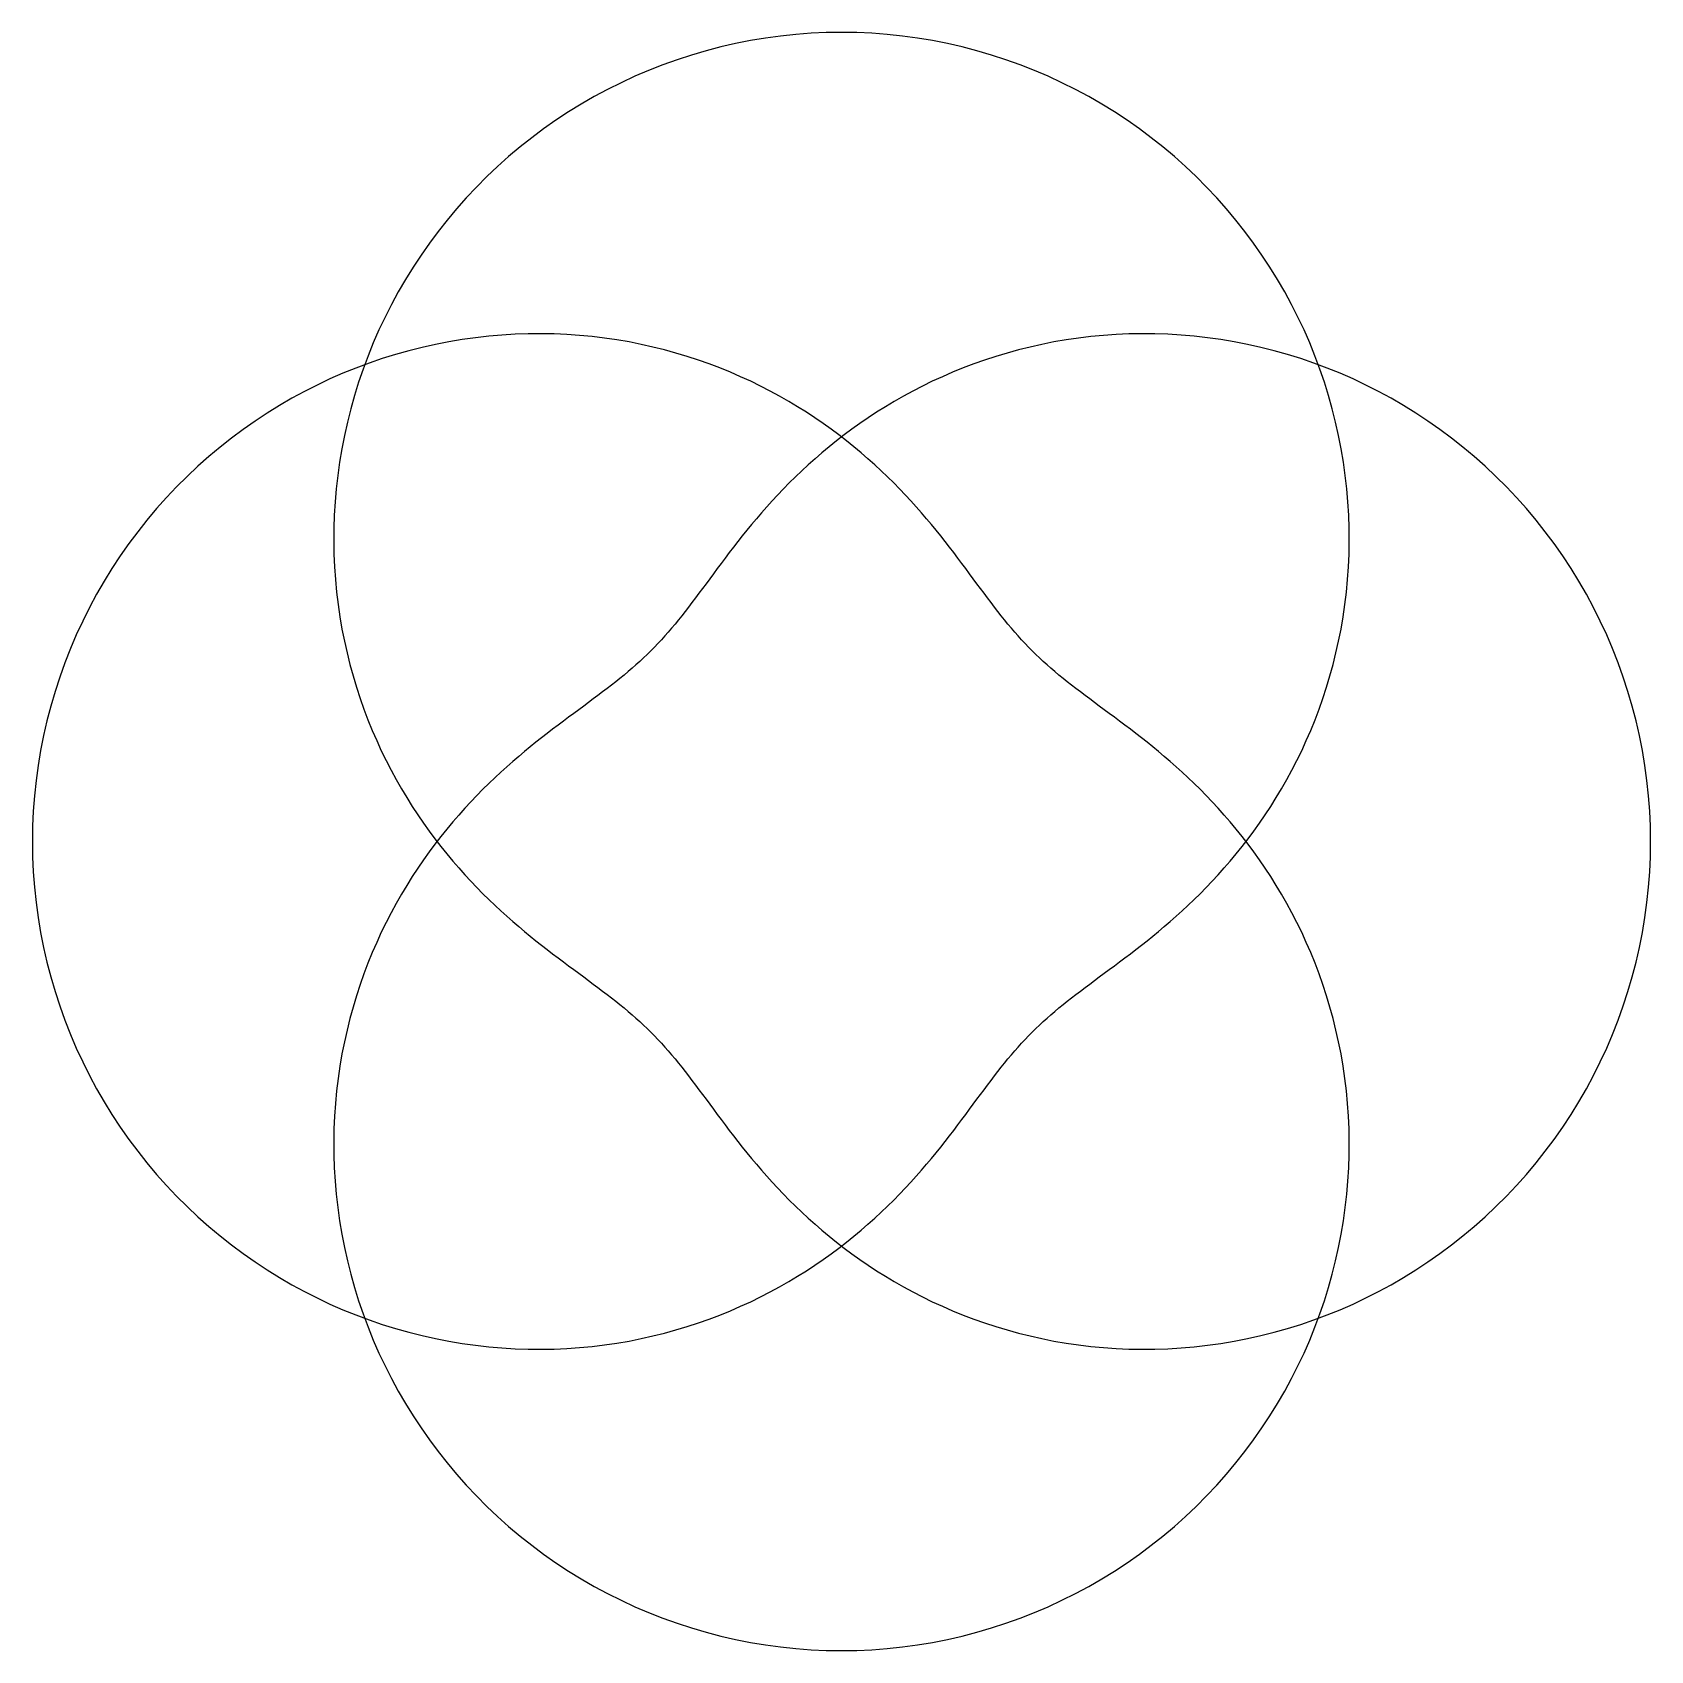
# Model space of a CAD drawing. Header units: metres. Extents: x -30 to 30, y -30 to 30.
import ezdxf

# ---------------------------------------------------------------- set-up
doc = ezdxf.new("R2010")
doc.units = ezdxf.units.M

msp = doc.modelspace()

# ---------------------------------------------------------------- linework, layer by layer
for p, q in [((0, 30, -100), (-0.565, 29.992, -100.251)), ((0.565, 29.992, -99.749), (0, 30, -100)), ((-4.477, 29.46, -101.997), (-5.022, 29.318, -102.243)), ((-3.927, 29.586, -101.75), (-4.477, 29.46, -101.997)), ((-3.373, 29.696, -101.502), (-3.927, 29.586, -101.75)), ((-2.816, 29.788, -101.253), (-3.373, 29.696, -101.502)), ((-2.256, 29.864, -101.004), (-2.816, 29.788, -101.253)), ((-1.694, 29.924, -100.753), (-2.256, 29.864, -101.004)), ((-1.13, 29.966, -100.502), (-1.694, 29.924, -100.753)), ((-0.565, 29.992, -100.251), (-1.13, 29.966, -100.502)), ((1.13, 29.966, -99.498), (0.565, 29.992, -99.749)), ((1.694, 29.924, -99.247), (1.13, 29.966, -99.498)), ((2.256, 29.864, -98.996), (1.694, 29.924, -99.247)), ((2.816, 29.788, -98.747), (2.256, 29.864, -98.996)), ((3.373, 29.696, -98.498), (2.816, 29.788, -98.747)), ((3.927, 29.586, -98.25), (3.373, 29.696, -98.498)), ((4.477, 29.46, -98.003), (3.927, 29.586, -98.25)), ((5.022, 29.318, -97.757), (4.477, 29.46, -98.003)), ((-6.098, 28.986, -102.73), (-6.627, 28.796, -102.97)), ((-5.563, 29.16, -102.487), (-6.098, 28.986, -102.73)), ((-5.022, 29.318, -102.243), (-5.563, 29.16, -102.487)), ((5.563, 29.16, -97.513), (5.022, 29.318, -97.757)), ((6.098, 28.986, -97.27), (5.563, 29.16, -97.513)), ((6.627, 28.796, -97.03), (6.098, 28.986, -97.27)), ((-7.665, 28.37, -103.446), (-8.174, 28.134, -103.681)), ((-7.15, 28.591, -103.209), (-7.665, 28.37, -103.446)), ((-6.627, 28.796, -102.97), (-7.15, 28.591, -103.209)), ((7.15, 28.591, -96.791), (6.627, 28.796, -97.03)), ((7.665, 28.37, -96.554), (7.15, 28.591, -96.791)), ((8.174, 28.134, -96.319), (7.665, 28.37, -96.554)), ((-9.166, 27.62, -104.144), (-9.65, 27.341, -104.371)), ((-8.674, 27.884, -103.914), (-9.166, 27.62, -104.144)), ((-8.174, 28.134, -103.681), (-8.674, 27.884, -103.914)), ((8.674, 27.884, -96.086), (8.174, 28.134, -96.319)), ((9.166, 27.62, -95.856), (8.674, 27.884, -96.086)), ((9.65, 27.341, -95.629), (9.166, 27.62, -95.856)), ((-10.124, 27.049, -104.596), (-10.588, 26.743, -104.818)), ((-9.65, 27.341, -104.371), (-10.124, 27.049, -104.596)), ((10.124, 27.049, -95.404), (9.65, 27.341, -95.629)), ((10.588, 26.743, -95.182), (10.124, 27.049, -95.404)), ((-11.043, 26.425, -105.036), (-11.487, 26.093, -105.252)), ((-10.588, 26.743, -104.818), (-11.043, 26.425, -105.036)), ((11.043, 26.425, -94.964), (10.588, 26.743, -95.182)), ((11.487, 26.093, -94.748), (11.043, 26.425, -94.964)), ((-11.487, 26.093, -105.252), (-11.92, 25.75, -105.464)), ((11.92, 25.75, -94.536), (11.487, 26.093, -94.748)), ((-12.342, 25.395, -105.673), (-12.753, 25.029, -105.878)), ((-11.92, 25.75, -105.464), (-12.342, 25.395, -105.673)), ((12.342, 25.395, -94.327), (11.92, 25.75, -94.536)), ((12.753, 25.029, -94.122), (12.342, 25.395, -94.327)), ((-13.151, 24.651, -106.079), (-13.538, 24.263, -106.277)), ((-12.753, 25.029, -105.878), (-13.151, 24.651, -106.079)), ((13.151, 24.651, -93.921), (12.753, 25.029, -94.122)), ((13.538, 24.263, -93.723), (13.151, 24.651, -93.921)), ((-13.538, 24.263, -106.277), (-13.912, 23.865, -106.471)), ((13.912, 23.865, -93.529), (13.538, 24.263, -93.723)), ((-14.274, 23.458, -106.66), (-14.623, 23.041, -106.845)), ((-13.912, 23.865, -106.471), (-14.274, 23.458, -106.66)), ((14.274, 23.458, -93.34), (13.912, 23.865, -93.529)), ((14.623, 23.041, -93.155), (14.274, 23.458, -93.34)), ((-14.623, 23.041, -106.845), (-14.958, 22.616, -107.027)), ((14.958, 22.616, -92.973), (14.623, 23.041, -93.155)), ((-14.958, 22.616, -107.027), (-15.28, 22.183, -107.203)), ((15.28, 22.183, -92.797), (14.958, 22.616, -92.973)), ((-15.589, 21.742, -107.375), (-15.884, 21.294, -107.543)), ((-15.28, 22.183, -107.203), (-15.589, 21.742, -107.375)), ((15.589, 21.742, -92.625), (15.28, 22.183, -92.797)), ((15.884, 21.294, -92.457), (15.589, 21.742, -92.625)), ((-15.884, 21.294, -107.543), (-16.165, 20.84, -107.705)), ((16.165, 20.84, -92.295), (15.884, 21.294, -92.457)), ((-16.165, 20.84, -107.705), (-16.432, 20.379, -107.863)), ((16.432, 20.379, -92.137), (16.165, 20.84, -92.295)), ((-16.685, 19.913, -108.016), (-16.924, 19.441, -108.163)), ((-16.432, 20.379, -107.863), (-16.685, 19.913, -108.016)), ((16.685, 19.913, -91.984), (16.432, 20.379, -92.137)), ((16.924, 19.441, -91.837), (16.685, 19.913, -91.984)), ((-16.924, 19.441, -108.163), (-17.149, 18.965, -108.306)), ((17.149, 18.965, -91.694), (16.924, 19.441, -91.837)), ((-17.149, 18.965, -108.306), (-17.359, 18.485, -108.443)), ((-14.065, 18.611, -90.57), (-14.559, 18.528, -90.657)), ((-13.572, 18.68, -90.489), (-14.065, 18.611, -90.57)), ((-13.08, 18.736, -90.415), (-13.572, 18.68, -90.489)), ((-12.59, 18.778, -90.346), (-13.08, 18.736, -90.415)), ((-12.102, 18.808, -90.284), (-12.59, 18.778, -90.346)), ((-11.617, 18.824, -90.227), (-12.102, 18.808, -90.284)), ((-11.135, 18.828, -90.177), (-11.617, 18.824, -90.227)), ((-10.656, 18.819, -90.133), (-11.135, 18.828, -90.177)), ((-10.181, 18.798, -90.095), (-10.656, 18.819, -90.133)), ((-9.71, 18.765, -90.064), (-10.181, 18.798, -90.095)), ((-9.244, 18.721, -90.039), (-9.71, 18.765, -90.064)), ((-8.783, 18.665, -90.02), (-9.244, 18.721, -90.039)), ((-8.327, 18.598, -90.007), (-8.783, 18.665, -90.02)), ((8.783, 18.665, -109.98), (8.327, 18.598, -109.993)), ((9.244, 18.721, -109.961), (8.783, 18.665, -109.98)), ((9.71, 18.765, -109.936), (9.244, 18.721, -109.961)), ((10.181, 18.798, -109.905), (9.71, 18.765, -109.936)), ((10.656, 18.819, -109.867), (10.181, 18.798, -109.905)), ((11.135, 18.828, -109.823), (10.656, 18.819, -109.867)), ((11.617, 18.824, -109.773), (11.135, 18.828, -109.823)), ((12.102, 18.808, -109.716), (11.617, 18.824, -109.773)), ((12.59, 18.778, -109.654), (12.102, 18.808, -109.716)), ((13.08, 18.736, -109.585), (12.59, 18.778, -109.654)), ((13.572, 18.68, -109.511), (13.08, 18.736, -109.585)), ((14.065, 18.611, -109.43), (13.572, 18.68, -109.511)), ((14.559, 18.528, -109.343), (14.065, 18.611, -109.43)), ((17.359, 18.485, -91.557), (17.149, 18.965, -91.694)), ((-17.555, 18.002, -108.575), (-17.737, 17.515, -108.702)), ((-17.359, 18.485, -108.443), (-17.555, 18.002, -108.575)), ((-16.535, 18.057, -91.062), (-17.026, 17.904, -91.177)), ((-16.042, 18.196, -90.952), (-16.535, 18.057, -91.062)), ((-15.548, 18.321, -90.848), (-16.042, 18.196, -90.952)), ((-15.054, 18.431, -90.749), (-15.548, 18.321, -90.848)), ((-14.559, 18.528, -90.657), (-15.054, 18.431, -90.749)), ((-7.877, 18.52, -90.001), (-8.327, 18.598, -90.007)), ((-7.432, 18.432, -90.001), (-7.877, 18.52, -90.001)), ((-6.994, 18.334, -90.007), (-7.432, 18.432, -90.001)), ((-6.562, 18.227, -90.02), (-6.994, 18.334, -90.007)), ((-6.137, 18.11, -90.039), (-6.562, 18.227, -90.02)), ((-5.719, 17.984, -90.064), (-6.137, 18.11, -90.039)), ((6.137, 18.11, -109.961), (5.719, 17.984, -109.936)), ((6.562, 18.227, -109.98), (6.137, 18.11, -109.961)), ((6.994, 18.334, -109.993), (6.562, 18.227, -109.98)), ((7.432, 18.432, -109.999), (6.994, 18.334, -109.993)), ((7.877, 18.52, -109.999), (7.432, 18.432, -109.999)), ((8.327, 18.598, -109.993), (7.877, 18.52, -109.999)), ((15.054, 18.431, -109.251), (14.559, 18.528, -109.343)), ((15.548, 18.321, -109.152), (15.054, 18.431, -109.251)), ((16.042, 18.196, -109.048), (15.548, 18.321, -109.152)), ((16.535, 18.057, -108.938), (16.042, 18.196, -109.048)), ((17.026, 17.904, -108.823), (16.535, 18.057, -108.938)), ((17.555, 18.002, -91.425), (17.359, 18.485, -91.557)), ((17.737, 17.515, -91.298), (17.555, 18.002, -91.425)), ((-18.002, 17.555, -91.425), (-18.485, 17.359, -91.557)), ((-17.515, 17.737, -91.298), (-18.002, 17.555, -91.425)), ((-17.737, 17.515, -108.702), (-17.904, 17.026, -108.823)), ((-17.026, 17.904, -91.177), (-17.515, 17.737, -91.298)), ((-5.308, 17.85, -90.095), (-5.719, 17.984, -90.064)), ((-4.904, 17.707, -90.133), (-5.308, 17.85, -90.095)), ((-4.508, 17.557, -90.177), (-4.904, 17.707, -90.133)), ((-4.119, 17.399, -90.227), (-4.508, 17.557, -90.177)), ((4.508, 17.557, -109.823), (4.119, 17.399, -109.773)), ((4.904, 17.707, -109.867), (4.508, 17.557, -109.823)), ((5.308, 17.85, -109.905), (4.904, 17.707, -109.867)), ((5.719, 17.984, -109.936), (5.308, 17.85, -109.905)), ((17.515, 17.737, -108.702), (17.026, 17.904, -108.823)), ((18.002, 17.555, -108.575), (17.515, 17.737, -108.702)), ((17.904, 17.026, -91.177), (17.737, 17.515, -91.298)), ((18.485, 17.359, -108.443), (18.002, 17.555, -108.575)), ((-19.441, 16.924, -91.837), (-19.913, 16.685, -91.984)), ((-18.965, 17.149, -91.694), (-19.441, 16.924, -91.837)), ((-18.485, 17.359, -91.557), (-18.965, 17.149, -91.694)), ((-17.904, 17.026, -108.823), (-18.057, 16.535, -108.938)), ((-3.739, 17.234, -90.284), (-4.119, 17.399, -90.227)), ((-3.366, 17.063, -90.346), (-3.739, 17.234, -90.284)), ((-3.002, 16.885, -90.415), (-3.366, 17.063, -90.346)), ((-2.645, 16.702, -90.489), (-3.002, 16.885, -90.415)), ((3.002, 16.885, -109.585), (2.645, 16.702, -109.511)), ((3.366, 17.063, -109.654), (3.002, 16.885, -109.585)), ((3.739, 17.234, -109.716), (3.366, 17.063, -109.654)), ((4.119, 17.399, -109.773), (3.739, 17.234, -109.716)), ((18.057, 16.535, -91.062), (17.904, 17.026, -91.177)), ((18.965, 17.149, -108.306), (18.485, 17.359, -108.443)), ((19.441, 16.924, -108.163), (18.965, 17.149, -108.306)), ((19.913, 16.685, -108.016), (19.441, 16.924, -108.163)), ((-20.379, 16.432, -92.137), (-20.84, 16.165, -92.295)), ((-19.913, 16.685, -91.984), (-20.379, 16.432, -92.137)), ((-18.057, 16.535, -108.938), (-18.196, 16.042, -109.048)), ((-2.297, 16.513, -90.57), (-2.645, 16.702, -90.489)), ((-1.957, 16.319, -90.657), (-2.297, 16.513, -90.57)), ((-1.626, 16.12, -90.749), (-1.957, 16.319, -90.657)), ((1.957, 16.319, -109.343), (1.626, 16.12, -109.251)), ((2.297, 16.513, -109.43), (1.957, 16.319, -109.343)), ((2.645, 16.702, -109.511), (2.297, 16.513, -109.43)), ((18.196, 16.042, -90.952), (18.057, 16.535, -91.062)), ((20.379, 16.432, -107.863), (19.913, 16.685, -108.016)), ((20.84, 16.165, -107.705), (20.379, 16.432, -107.863)), ((-21.294, 15.884, -92.457), (-21.742, 15.589, -92.625)), ((-20.84, 16.165, -92.295), (-21.294, 15.884, -92.457)), ((-18.196, 16.042, -109.048), (-18.321, 15.548, -109.152)), ((-1.303, 15.918, -90.848), (-1.626, 16.12, -90.749)), ((-0.988, 15.711, -90.952), (-1.303, 15.918, -90.848)), ((-0.682, 15.501, -91.062), (-0.988, 15.711, -90.952)), ((0.988, 15.711, -109.048), (0.682, 15.501, -108.938)), ((1.303, 15.918, -109.152), (0.988, 15.711, -109.048)), ((1.626, 16.12, -109.251), (1.303, 15.918, -109.152)), ((18.321, 15.548, -90.848), (18.196, 16.042, -90.952)), ((21.294, 15.884, -107.543), (20.84, 16.165, -107.705)), ((21.742, 15.589, -107.375), (21.294, 15.884, -107.543)), ((-22.183, 15.28, -92.797), (-22.616, 14.958, -92.973)), ((-21.742, 15.589, -92.625), (-22.183, 15.28, -92.797)), ((-18.431, 15.054, -109.251), (-18.528, 14.559, -109.343)), ((-18.321, 15.548, -109.152), (-18.431, 15.054, -109.251)), ((-0.384, 15.288, -91.177), (-0.682, 15.501, -91.062)), ((-0.095, 15.072, -91.298), (-0.384, 15.288, -91.177)), ((0.095, 15.072, -108.702), (-0.187, 14.854, -108.575)), ((0.187, 14.854, -91.425), (-0.095, 15.072, -91.298)), ((0.384, 15.288, -108.823), (0.095, 15.072, -108.702)), ((0.682, 15.501, -108.938), (0.384, 15.288, -108.823)), ((18.431, 15.054, -90.749), (18.321, 15.548, -90.848)), ((18.528, 14.559, -90.657), (18.431, 15.054, -90.749)), ((22.183, 15.28, -107.203), (21.742, 15.589, -107.375)), ((22.616, 14.958, -107.026), (22.183, 15.28, -107.203)), ((-23.041, 14.623, -93.155), (-23.458, 14.274, -93.34)), ((-22.616, 14.958, -92.973), (-23.041, 14.623, -93.155)), ((-18.528, 14.559, -109.343), (-18.611, 14.065, -109.43)), ((-0.725, 14.413, -108.306), (-0.982, 14.19, -108.163)), ((-0.46, 14.635, -108.443), (-0.725, 14.413, -108.306)), ((-0.187, 14.854, -108.575), (-0.46, 14.635, -108.443)), ((0.46, 14.635, -91.557), (0.187, 14.854, -91.425)), ((0.725, 14.413, -91.694), (0.46, 14.635, -91.557)), ((0.982, 14.19, -91.837), (0.725, 14.413, -91.694)), ((18.611, 14.065, -90.57), (18.528, 14.559, -90.657)), ((23.041, 14.623, -106.845), (22.616, 14.958, -107.026)), ((23.458, 14.274, -106.66), (23.041, 14.623, -106.845)), ((-23.865, 13.912, -93.529), (-24.263, 13.538, -93.723)), ((-23.458, 14.274, -93.34), (-23.865, 13.912, -93.529)), ((-18.611, 14.065, -109.43), (-18.68, 13.572, -109.511)), ((-1.232, 13.967, -108.016), (-1.474, 13.743, -107.863)), ((-0.982, 14.19, -108.163), (-1.232, 13.967, -108.016)), ((1.232, 13.967, -91.984), (0.982, 14.19, -91.837)), ((1.474, 13.743, -92.137), (1.232, 13.967, -91.984)), ((18.68, 13.572, -90.489), (18.611, 14.065, -90.57)), ((23.865, 13.912, -106.471), (23.458, 14.274, -106.66)), ((24.263, 13.538, -106.277), (23.865, 13.912, -106.471)), ((-24.263, 13.538, -93.723), (-24.651, 13.151, -93.921)), ((-18.68, 13.572, -109.511), (-18.736, 13.08, -109.585)), ((-1.935, 13.294, -107.543), (-2.154, 13.07, -107.375)), ((-1.708, 13.518, -107.705), (-1.935, 13.294, -107.543)), ((-1.474, 13.743, -107.863), (-1.708, 13.518, -107.705)), ((1.708, 13.518, -92.295), (1.474, 13.743, -92.137)), ((1.935, 13.294, -92.457), (1.708, 13.518, -92.295)), ((2.154, 13.07, -92.625), (1.935, 13.294, -92.457)), ((18.736, 13.08, -90.415), (18.68, 13.572, -90.489)), ((24.651, 13.151, -106.079), (24.263, 13.538, -106.277)), ((-25.029, 12.753, -94.122), (-25.395, 12.342, -94.327)), ((-24.651, 13.151, -93.921), (-25.029, 12.753, -94.122)), ((-18.736, 13.08, -109.585), (-18.778, 12.59, -109.654)), ((-2.573, 12.625, -107.027), (-2.773, 12.404, -106.845)), ((-2.367, 12.847, -107.203), (-2.573, 12.625, -107.027)), ((-2.154, 13.07, -107.375), (-2.367, 12.847, -107.203)), ((2.367, 12.847, -92.797), (2.154, 13.07, -92.625)), ((2.573, 12.625, -92.974), (2.367, 12.847, -92.797)), ((2.773, 12.404, -93.155), (2.573, 12.625, -92.974)), ((18.778, 12.59, -90.346), (18.736, 13.08, -90.415)), ((25.029, 12.753, -105.878), (24.651, 13.151, -106.079)), ((25.395, 12.342, -105.673), (25.029, 12.753, -105.878)), ((-25.395, 12.342, -94.327), (-25.75, 11.92, -94.536)), ((-18.808, 12.102, -109.716), (-18.824, 11.617, -109.773)), ((-18.778, 12.59, -109.654), (-18.808, 12.102, -109.716)), ((-2.966, 12.185, -106.66), (-3.153, 11.967, -106.471)), ((-2.773, 12.404, -106.845), (-2.966, 12.185, -106.66)), ((2.966, 12.185, -93.34), (2.773, 12.404, -93.155)), ((3.153, 11.967, -93.529), (2.966, 12.185, -93.34)), ((18.808, 12.102, -90.284), (18.778, 12.59, -90.346)), ((18.824, 11.617, -90.227), (18.808, 12.102, -90.284)), ((25.75, 11.92, -105.464), (25.395, 12.342, -105.673)), ((-26.093, 11.487, -94.748), (-26.425, 11.043, -94.964)), ((-25.75, 11.92, -94.536), (-26.093, 11.487, -94.748)), ((-18.824, 11.617, -109.773), (-18.828, 11.135, -109.823)), ((-3.51, 11.538, -106.079), (-3.68, 11.327, -105.878)), ((-3.334, 11.752, -106.277), (-3.51, 11.538, -106.079)), ((-3.153, 11.967, -106.471), (-3.334, 11.752, -106.277)), ((3.334, 11.752, -93.723), (3.153, 11.967, -93.529)), ((3.51, 11.538, -93.921), (3.334, 11.752, -93.723)), ((3.68, 11.327, -94.122), (3.51, 11.538, -93.921)), ((18.828, 11.135, -90.177), (18.824, 11.617, -90.227)), ((26.093, 11.487, -105.252), (25.75, 11.92, -105.464)), ((26.425, 11.043, -105.036), (26.093, 11.487, -105.252)), ((-26.425, 11.043, -94.964), (-26.743, 10.588, -95.182)), ((-18.828, 11.135, -109.823), (-18.819, 10.656, -109.867)), ((-4.006, 10.913, -105.464), (-4.163, 10.71, -105.252)), ((-3.846, 11.118, -105.673), (-4.006, 10.913, -105.464)), ((-3.68, 11.327, -105.878), (-3.846, 11.118, -105.673)), ((3.846, 11.118, -94.327), (3.68, 11.327, -94.122)), ((4.006, 10.913, -94.536), (3.846, 11.118, -94.327)), ((4.163, 10.71, -94.748), (4.006, 10.913, -94.536)), ((18.819, 10.656, -90.133), (18.828, 11.135, -90.177)), ((26.743, 10.588, -104.818), (26.425, 11.043, -105.036)), ((-26.743, 10.588, -95.182), (-27.049, 10.124, -95.404)), ((-18.819, 10.656, -109.867), (-18.798, 10.181, -109.905)), ((-4.463, 10.313, -104.818), (-4.607, 10.119, -104.596)), ((-4.315, 10.51, -105.036), (-4.463, 10.313, -104.818)), ((-4.163, 10.71, -105.252), (-4.315, 10.51, -105.036)), ((4.315, 10.51, -94.964), (4.163, 10.71, -94.748)), ((4.463, 10.313, -95.182), (4.315, 10.51, -94.964)), ((4.607, 10.119, -95.404), (4.463, 10.313, -95.182)), ((18.798, 10.181, -90.095), (18.819, 10.656, -90.133)), ((27.049, 10.124, -104.596), (26.743, 10.588, -104.818)), ((-27.341, 9.65, -95.629), (-27.62, 9.166, -95.856)), ((-27.049, 10.124, -95.404), (-27.341, 9.65, -95.629)), ((-18.798, 10.181, -109.905), (-18.765, 9.71, -109.936)), ((-18.765, 9.71, -109.936), (-18.721, 9.244, -109.961)), ((-4.887, 9.742, -104.144), (-5.023, 9.558, -103.914)), ((-4.749, 9.929, -104.371), (-4.887, 9.742, -104.144)), ((-4.607, 10.119, -104.596), (-4.749, 9.929, -104.371)), ((4.749, 9.929, -95.629), (4.607, 10.119, -95.404)), ((4.887, 9.742, -95.856), (4.749, 9.929, -95.629)), ((5.023, 9.558, -96.086), (4.887, 9.742, -95.856)), ((18.721, 9.244, -90.039), (18.765, 9.71, -90.064)), ((18.765, 9.71, -90.064), (18.798, 10.181, -90.095)), ((27.341, 9.65, -104.371), (27.049, 10.124, -104.596)), ((27.62, 9.166, -104.144), (27.341, 9.65, -104.371)), ((-27.62, 9.166, -95.856), (-27.884, 8.674, -96.086)), ((-18.721, 9.244, -109.961), (-18.665, 8.783, -109.98)), ((-5.417, 9.029, -103.209), (-5.545, 8.859, -102.97)), ((-5.287, 9.202, -103.446), (-5.417, 9.029, -103.209)), ((-5.156, 9.378, -103.681), (-5.287, 9.202, -103.446)), ((-5.023, 9.558, -103.914), (-5.156, 9.378, -103.681)), ((5.156, 9.378, -96.319), (5.023, 9.558, -96.086)), ((5.287, 9.202, -96.554), (5.156, 9.378, -96.319)), ((5.417, 9.029, -96.791), (5.287, 9.202, -96.554)), ((5.545, 8.859, -97.03), (5.417, 9.029, -96.791)), ((18.665, 8.783, -90.02), (18.721, 9.244, -90.039)), ((27.884, 8.674, -103.914), (27.62, 9.166, -104.144)), ((-27.884, 8.674, -96.086), (-28.134, 8.174, -96.319)), ((-18.665, 8.783, -109.98), (-18.598, 8.327, -109.993)), ((-5.797, 8.531, -102.487), (-5.923, 8.371, -102.243)), ((-5.671, 8.693, -102.73), (-5.797, 8.531, -102.487)), ((-5.545, 8.859, -102.97), (-5.671, 8.693, -102.73)), ((5.671, 8.693, -97.27), (5.545, 8.859, -97.03)), ((5.797, 8.531, -97.513), (5.671, 8.693, -97.27)), ((5.923, 8.371, -97.757), (5.797, 8.531, -97.513)), ((18.598, 8.327, -90.007), (18.665, 8.783, -90.02)), ((28.134, 8.174, -103.681), (27.884, 8.674, -103.914)), ((-28.134, 8.174, -96.319), (-28.37, 7.665, -96.554)), ((-18.598, 8.327, -109.993), (-18.52, 7.877, -109.999)), ((-18.52, 7.877, -109.999), (-18.432, 7.432, -109.999)), ((-6.299, 7.913, -101.502), (-6.425, 7.766, -101.253)), ((-6.173, 8.062, -101.75), (-6.299, 7.913, -101.502)), ((-6.048, 8.215, -101.997), (-6.173, 8.062, -101.75)), ((-5.923, 8.371, -102.243), (-6.048, 8.215, -101.997)), ((6.048, 8.215, -98.003), (5.923, 8.371, -97.757)), ((6.173, 8.062, -98.25), (6.048, 8.215, -98.003)), ((6.299, 7.913, -98.498), (6.173, 8.062, -98.25)), ((6.425, 7.766, -98.747), (6.299, 7.913, -98.498)), ((18.432, 7.432, -90.001), (18.52, 7.877, -90.001)), ((18.52, 7.877, -90.001), (18.598, 8.327, -90.007)), ((28.37, 7.665, -103.446), (28.134, 8.174, -103.681)), ((-28.37, 7.665, -96.554), (-28.591, 7.15, -96.791)), ((-18.432, 7.432, -109.999), (-18.334, 6.994, -109.993)), ((-6.939, 7.205, -100.251), (-7.071, 7.071, -100)), ((-6.808, 7.342, -100.502), (-6.939, 7.205, -100.251)), ((-6.679, 7.481, -100.753), (-6.808, 7.342, -100.502)), ((-6.551, 7.622, -101.004), (-6.679, 7.481, -100.753)), ((-6.425, 7.766, -101.253), (-6.551, 7.622, -101.004)), ((6.551, 7.622, -98.996), (6.425, 7.766, -98.747)), ((6.679, 7.481, -99.247), (6.551, 7.622, -98.996)), ((6.808, 7.342, -99.498), (6.679, 7.481, -99.247)), ((6.939, 7.205, -99.749), (6.808, 7.342, -99.498)), ((7.071, 7.071, -100), (6.939, 7.205, -99.749)), ((18.334, 6.994, -90.007), (18.432, 7.432, -90.001)), ((28.591, 7.15, -103.209), (28.37, 7.665, -103.446)), ((-28.796, 6.627, -97.03), (-28.986, 6.098, -97.27)), ((-28.591, 7.15, -96.791), (-28.796, 6.627, -97.03)), ((-18.334, 6.994, -109.993), (-18.227, 6.562, -109.98)), ((-7.481, 6.679, -99.247), (-7.622, 6.551, -98.996)), ((-7.342, 6.808, -99.498), (-7.481, 6.679, -99.247)), ((-7.205, 6.939, -99.749), (-7.342, 6.808, -99.498)), ((-7.071, 7.071, -100), (-7.205, 6.939, -99.749)), ((7.205, 6.939, -100.251), (7.071, 7.071, -100)), ((7.342, 6.808, -100.502), (7.205, 6.939, -100.251)), ((7.481, 6.679, -100.753), (7.342, 6.808, -100.502)), ((7.622, 6.551, -101.004), (7.481, 6.679, -100.753)), ((18.227, 6.562, -90.02), (18.334, 6.994, -90.007)), ((28.796, 6.627, -102.97), (28.591, 7.15, -103.209)), ((28.986, 6.098, -102.73), (28.796, 6.627, -102.97)), ((-28.986, 6.098, -97.27), (-29.16, 5.563, -97.513)), ((-18.227, 6.562, -109.98), (-18.11, 6.137, -109.961)), ((-18.11, 6.137, -109.961), (-17.984, 5.719, -109.936)), ((-8.215, 6.048, -98.003), (-8.371, 5.923, -97.757)), ((-8.062, 6.173, -98.25), (-8.215, 6.048, -98.003)), ((-7.913, 6.299, -98.498), (-8.062, 6.173, -98.25)), ((-7.766, 6.425, -98.747), (-7.913, 6.299, -98.498)), ((-7.622, 6.551, -98.996), (-7.766, 6.425, -98.747)), ((7.766, 6.425, -101.253), (7.622, 6.551, -101.004)), ((7.913, 6.299, -101.502), (7.766, 6.425, -101.253)), ((8.062, 6.173, -101.75), (7.913, 6.299, -101.502)), ((8.215, 6.048, -101.997), (8.062, 6.173, -101.75)), ((8.371, 5.923, -102.243), (8.215, 6.048, -101.997)), ((17.984, 5.719, -90.064), (18.11, 6.137, -90.039)), ((18.11, 6.137, -90.039), (18.227, 6.562, -90.02)), ((29.16, 5.563, -102.487), (28.986, 6.098, -102.73)), ((-29.16, 5.563, -97.513), (-29.318, 5.022, -97.757)), ((-17.984, 5.719, -109.936), (-17.85, 5.308, -109.905)), ((-9.029, 5.417, -96.791), (-9.202, 5.287, -96.554)), ((-8.859, 5.545, -97.03), (-9.029, 5.417, -96.791)), ((-8.693, 5.671, -97.27), (-8.859, 5.545, -97.03)), ((-8.531, 5.797, -97.513), (-8.693, 5.671, -97.27)), ((-8.371, 5.923, -97.757), (-8.531, 5.797, -97.513)), ((8.531, 5.797, -102.487), (8.371, 5.923, -102.243)), ((8.693, 5.671, -102.73), (8.531, 5.797, -102.487)), ((8.859, 5.545, -102.97), (8.693, 5.671, -102.73)), ((9.029, 5.417, -103.209), (8.859, 5.545, -102.97)), ((9.202, 5.287, -103.446), (9.029, 5.417, -103.209)), ((17.85, 5.308, -90.095), (17.984, 5.719, -90.064)), ((29.318, 5.022, -102.243), (29.16, 5.563, -102.487)), ((-29.318, 5.022, -97.757), (-29.46, 4.476, -98.003)), ((-17.85, 5.308, -109.905), (-17.707, 4.904, -109.867)), ((-17.707, 4.904, -109.867), (-17.557, 4.508, -109.823)), ((-9.742, 4.887, -95.856), (-9.929, 4.749, -95.629)), ((-9.558, 5.023, -96.086), (-9.742, 4.887, -95.856)), ((-9.378, 5.156, -96.319), (-9.558, 5.023, -96.086)), ((-9.202, 5.287, -96.554), (-9.378, 5.156, -96.319)), ((9.378, 5.156, -103.681), (9.202, 5.287, -103.446)), ((9.558, 5.023, -103.914), (9.378, 5.156, -103.681)), ((9.742, 4.887, -104.144), (9.558, 5.023, -103.914)), ((9.929, 4.749, -104.371), (9.742, 4.887, -104.144)), ((17.557, 4.508, -90.177), (17.707, 4.904, -90.133)), ((17.707, 4.904, -90.133), (17.85, 5.308, -90.095)), ((29.46, 4.477, -101.997), (29.318, 5.022, -102.243)), ((-29.46, 4.476, -98.003), (-29.586, 3.927, -98.25)), ((-17.557, 4.508, -109.823), (-17.399, 4.119, -109.773)), ((-10.51, 4.315, -94.964), (-10.71, 4.163, -94.748)), ((-10.313, 4.463, -95.182), (-10.51, 4.315, -94.964)), ((-10.119, 4.607, -95.404), (-10.313, 4.463, -95.182)), ((-9.929, 4.749, -95.629), (-10.119, 4.607, -95.404)), ((10.119, 4.607, -104.596), (9.929, 4.749, -104.371)), ((10.313, 4.463, -104.818), (10.119, 4.607, -104.596)), ((10.51, 4.315, -105.036), (10.313, 4.463, -104.818)), ((10.71, 4.163, -105.252), (10.51, 4.315, -105.036)), ((17.399, 4.119, -90.227), (17.557, 4.508, -90.177)), ((29.586, 3.927, -101.75), (29.46, 4.477, -101.997)), ((-29.586, 3.927, -98.25), (-29.696, 3.373, -98.498)), ((-17.399, 4.119, -109.773), (-17.234, 3.739, -109.716)), ((-17.234, 3.739, -109.716), (-17.063, 3.366, -109.654)), ((-11.327, 3.68, -94.122), (-11.538, 3.51, -93.921)), ((-11.118, 3.846, -94.327), (-11.327, 3.68, -94.122)), ((-10.913, 4.006, -94.536), (-11.118, 3.846, -94.327)), ((-10.71, 4.163, -94.748), (-10.913, 4.006, -94.536)), ((10.913, 4.006, -105.464), (10.71, 4.163, -105.252)), ((11.118, 3.846, -105.673), (10.913, 4.006, -105.464)), ((11.327, 3.68, -105.878), (11.118, 3.846, -105.673)), ((11.538, 3.51, -106.079), (11.327, 3.68, -105.878)), ((17.063, 3.366, -90.346), (17.234, 3.739, -90.284)), ((17.234, 3.739, -90.284), (17.399, 4.119, -90.227)), ((29.696, 3.373, -101.502), (29.586, 3.927, -101.75)), ((-29.696, 3.373, -98.498), (-29.788, 2.816, -98.747)), ((-17.063, 3.366, -109.654), (-16.885, 3.002, -109.585)), ((-16.885, 3.002, -109.585), (-16.702, 2.645, -109.511)), ((-11.967, 3.153, -93.529), (-12.185, 2.966, -93.34)), ((-11.752, 3.334, -93.723), (-11.967, 3.153, -93.529)), ((-11.538, 3.51, -93.921), (-11.752, 3.334, -93.723)), ((11.752, 3.334, -106.277), (11.538, 3.51, -106.079)), ((11.967, 3.153, -106.471), (11.752, 3.334, -106.277)), ((12.185, 2.966, -106.66), (11.967, 3.153, -106.471)), ((16.702, 2.645, -90.489), (16.885, 3.002, -90.415)), ((16.885, 3.002, -90.415), (17.063, 3.366, -90.346)), ((29.788, 2.816, -101.253), (29.696, 3.373, -101.502)), ((-29.788, 2.816, -98.747), (-29.864, 2.256, -98.996)), ((-16.702, 2.645, -109.511), (-16.513, 2.297, -109.43)), ((-12.625, 2.573, -92.974), (-12.847, 2.367, -92.797)), ((-12.404, 2.773, -93.155), (-12.625, 2.573, -92.974)), ((-12.185, 2.966, -93.34), (-12.404, 2.773, -93.155)), ((12.404, 2.773, -106.845), (12.185, 2.966, -106.66)), ((12.625, 2.573, -107.026), (12.404, 2.773, -106.845)), ((12.847, 2.367, -107.203), (12.625, 2.573, -107.026)), ((16.513, 2.297, -90.57), (16.702, 2.645, -90.489)), ((29.864, 2.256, -101.004), (29.788, 2.816, -101.253)), ((-29.864, 2.256, -98.996), (-29.924, 1.694, -99.247)), ((-16.513, 2.297, -109.43), (-16.319, 1.957, -109.343)), ((-16.319, 1.957, -109.343), (-16.12, 1.626, -109.251)), ((-13.294, 1.935, -92.457), (-13.518, 1.708, -92.295)), ((-13.07, 2.154, -92.625), (-13.294, 1.935, -92.457)), ((-12.847, 2.367, -92.797), (-13.07, 2.154, -92.625)), ((13.07, 2.154, -107.375), (12.847, 2.367, -107.203)), ((13.294, 1.935, -107.543), (13.07, 2.154, -107.375)), ((13.518, 1.708, -107.705), (13.294, 1.935, -107.543)), ((16.12, 1.626, -90.749), (16.319, 1.957, -90.657)), ((16.319, 1.957, -90.657), (16.513, 2.297, -90.57)), ((29.924, 1.694, -100.753), (29.864, 2.256, -101.004)), ((-29.924, 1.694, -99.247), (-29.966, 1.13, -99.498)), ((-16.12, 1.626, -109.251), (-15.918, 1.303, -109.152)), ((-15.918, 1.303, -109.152), (-15.711, 0.988, -109.048)), ((-13.967, 1.232, -91.984), (-14.19, 0.982, -91.837)), ((-13.743, 1.474, -92.137), (-13.967, 1.232, -91.984)), ((-13.518, 1.708, -92.295), (-13.743, 1.474, -92.137)), ((13.743, 1.474, -107.863), (13.518, 1.708, -107.705)), ((13.967, 1.232, -108.016), (13.743, 1.474, -107.863)), ((14.19, 0.982, -108.163), (13.967, 1.232, -108.016)), ((15.711, 0.988, -90.952), (15.918, 1.303, -90.848)), ((15.918, 1.303, -90.848), (16.12, 1.626, -90.749)), ((29.966, 1.13, -100.502), (29.924, 1.694, -100.753)), ((-29.966, 1.13, -99.498), (-29.992, 0.565, -99.749)), ((-15.711, 0.988, -109.048), (-15.501, 0.682, -108.938)), ((-15.501, 0.682, -108.938), (-15.288, 0.384, -108.823)), ((-14.413, 0.725, -91.694), (-14.635, 0.46, -91.557)), ((-14.19, 0.982, -91.837), (-14.413, 0.725, -91.694)), ((14.413, 0.725, -108.306), (14.19, 0.982, -108.163)), ((14.635, 0.46, -108.443), (14.413, 0.725, -108.306)), ((15.288, 0.384, -91.177), (15.501, 0.682, -91.062)), ((15.501, 0.682, -91.062), (15.711, 0.988, -90.952)), ((29.992, 0.565, -100.251), (29.966, 1.13, -100.502)), ((-29.992, 0.565, -99.749), (-30, 0, -100)), ((-15.288, 0.384, -108.823), (-15.072, 0.095, -108.702)), ((-14.854, 0.187, -91.425), (-15.072, -0.095, -91.298)), ((-15.072, 0.095, -108.702), (-14.854, -0.187, -108.575)), ((-14.635, 0.46, -91.557), (-14.854, 0.187, -91.425)), ((14.854, 0.187, -108.575), (14.635, 0.46, -108.443)), ((15.072, -0.095, -108.702), (14.854, 0.187, -108.575)), ((14.854, -0.187, -91.425), (15.072, 0.095, -91.298)), ((15.072, 0.095, -91.298), (15.288, 0.384, -91.177)), ((30, 0, -100), (29.992, 0.565, -100.251)), ((29.992, -0.565, -99.749), (30, 0, -100)), ((30, 0, -100), (30, 0, -100)), ((30, 0, -100), (30, 0, -100)), ((-30, 0, -100), (-29.992, -0.565, -100.251)), ((-29.992, -0.565, -100.251), (-29.966, -1.13, -100.502)), ((-15.288, -0.384, -91.177), (-15.501, -0.682, -91.062)), ((-15.072, -0.095, -91.298), (-15.288, -0.384, -91.177)), ((-14.854, -0.187, -108.575), (-14.635, -0.46, -108.443)), ((-14.635, -0.46, -108.443), (-14.413, -0.725, -108.306)), ((14.413, -0.725, -91.694), (14.635, -0.46, -91.557)), ((14.635, -0.46, -91.557), (14.854, -0.187, -91.425)), ((15.288, -0.384, -108.823), (15.072, -0.095, -108.702)), ((15.501, -0.682, -108.938), (15.288, -0.384, -108.823)), ((29.966, -1.13, -99.498), (29.992, -0.565, -99.749)), ((-29.966, -1.13, -100.502), (-29.924, -1.694, -100.753)), ((-15.711, -0.988, -90.952), (-15.918, -1.303, -90.848)), ((-15.501, -0.682, -91.062), (-15.711, -0.988, -90.952)), ((-14.413, -0.725, -108.306), (-14.19, -0.982, -108.163)), ((-14.19, -0.982, -108.163), (-13.967, -1.232, -108.016)), ((13.967, -1.232, -91.984), (14.19, -0.982, -91.837)), ((14.19, -0.982, -91.837), (14.413, -0.725, -91.694)), ((15.711, -0.988, -109.048), (15.501, -0.682, -108.938)), ((15.918, -1.303, -109.152), (15.711, -0.988, -109.048)), ((29.924, -1.694, -99.247), (29.966, -1.13, -99.498)), ((-29.924, -1.694, -100.753), (-29.864, -2.256, -101.004)), ((-16.12, -1.626, -90.749), (-16.319, -1.957, -90.657)), ((-15.918, -1.303, -90.848), (-16.12, -1.626, -90.749)), ((-13.967, -1.232, -108.016), (-13.743, -1.474, -107.863)), ((-13.743, -1.474, -107.863), (-13.518, -1.708, -107.705)), ((-13.518, -1.708, -107.705), (-13.294, -1.935, -107.543)), ((13.294, -1.935, -92.457), (13.518, -1.708, -92.295)), ((13.518, -1.708, -92.295), (13.743, -1.474, -92.137)), ((13.743, -1.474, -92.137), (13.967, -1.232, -91.984)), ((16.12, -1.626, -109.251), (15.918, -1.303, -109.152)), ((16.319, -1.957, -109.343), (16.12, -1.626, -109.251)), ((29.864, -2.256, -98.996), (29.924, -1.694, -99.247)), ((-29.864, -2.256, -101.004), (-29.788, -2.816, -101.253)), ((-16.513, -2.297, -90.57), (-16.702, -2.645, -90.489)), ((-16.319, -1.957, -90.657), (-16.513, -2.297, -90.57)), ((-13.294, -1.935, -107.543), (-13.07, -2.154, -107.375)), ((-13.07, -2.154, -107.375), (-12.847, -2.367, -107.203)), ((-12.847, -2.367, -107.203), (-12.625, -2.573, -107.026)), ((12.625, -2.573, -92.974), (12.847, -2.367, -92.797)), ((12.847, -2.367, -92.797), (13.07, -2.154, -92.625)), ((13.07, -2.154, -92.625), (13.294, -1.935, -92.457)), ((16.513, -2.297, -109.43), (16.319, -1.957, -109.343)), ((16.702, -2.645, -109.511), (16.513, -2.297, -109.43)), ((29.788, -2.816, -98.747), (29.864, -2.256, -98.996)), ((-29.788, -2.816, -101.253), (-29.696, -3.373, -101.502)), ((-16.702, -2.645, -90.489), (-16.885, -3.002, -90.415)), ((-12.625, -2.573, -107.026), (-12.404, -2.773, -106.845)), ((-12.404, -2.773, -106.845), (-12.185, -2.966, -106.66)), ((-12.185, -2.966, -106.66), (-11.967, -3.153, -106.471)), ((11.967, -3.153, -93.529), (12.185, -2.966, -93.34)), ((12.185, -2.966, -93.34), (12.404, -2.773, -93.155)), ((12.404, -2.773, -93.155), (12.625, -2.573, -92.974)), ((16.885, -3.002, -109.585), (16.702, -2.645, -109.511)), ((29.696, -3.373, -98.498), (29.788, -2.816, -98.747)), ((-29.696, -3.373, -101.502), (-29.586, -3.927, -101.75)), ((-17.063, -3.366, -90.346), (-17.234, -3.739, -90.284)), ((-16.885, -3.002, -90.415), (-17.063, -3.366, -90.346)), ((-11.967, -3.153, -106.471), (-11.752, -3.334, -106.277)), ((-11.752, -3.334, -106.277), (-11.538, -3.51, -106.079)), ((-11.538, -3.51, -106.079), (-11.327, -3.68, -105.878)), ((11.327, -3.68, -94.122), (11.538, -3.51, -93.921)), ((11.538, -3.51, -93.921), (11.752, -3.334, -93.723)), ((11.752, -3.334, -93.723), (11.967, -3.153, -93.529)), ((17.063, -3.366, -109.654), (16.885, -3.002, -109.585)), ((17.234, -3.739, -109.716), (17.063, -3.366, -109.654)), ((29.586, -3.927, -98.25), (29.696, -3.373, -98.498)), ((-29.586, -3.927, -101.75), (-29.46, -4.477, -101.997)), ((-17.399, -4.119, -90.227), (-17.557, -4.508, -90.177)), ((-17.234, -3.739, -90.284), (-17.399, -4.119, -90.227)), ((-11.327, -3.68, -105.878), (-11.118, -3.846, -105.673)), ((-11.118, -3.846, -105.673), (-10.913, -4.006, -105.464)), ((-10.913, -4.006, -105.464), (-10.71, -4.163, -105.252)), ((-10.71, -4.163, -105.252), (-10.51, -4.315, -105.036)), ((10.51, -4.315, -94.964), (10.71, -4.163, -94.748)), ((10.71, -4.163, -94.748), (10.913, -4.006, -94.536)), ((10.913, -4.006, -94.536), (11.118, -3.846, -94.327)), ((11.118, -3.846, -94.327), (11.327, -3.68, -94.122)), ((17.399, -4.119, -109.773), (17.234, -3.739, -109.716)), ((17.557, -4.508, -109.823), (17.399, -4.119, -109.773)), ((29.46, -4.477, -98.003), (29.586, -3.927, -98.25)), ((-29.46, -4.477, -101.997), (-29.318, -5.022, -102.243)), ((-17.557, -4.508, -90.177), (-17.707, -4.904, -90.133)), ((-10.51, -4.315, -105.036), (-10.313, -4.463, -104.818)), ((-10.313, -4.463, -104.818), (-10.119, -4.607, -104.596)), ((-10.119, -4.607, -104.596), (-9.929, -4.749, -104.371)), ((-9.929, -4.749, -104.371), (-9.742, -4.887, -104.144)), ((9.742, -4.887, -95.856), (9.929, -4.749, -95.629)), ((9.929, -4.749, -95.629), (10.119, -4.607, -95.404)), ((10.119, -4.607, -95.404), (10.313, -4.463, -95.182)), ((10.313, -4.463, -95.182), (10.51, -4.315, -94.964)), ((17.707, -4.904, -109.867), (17.557, -4.508, -109.823)), ((29.318, -5.022, -97.757), (29.46, -4.477, -98.003)), ((-29.318, -5.022, -102.243), (-29.16, -5.563, -102.487)), ((-17.85, -5.308, -90.095), (-17.984, -5.719, -90.064)), ((-17.707, -4.904, -90.133), (-17.85, -5.308, -90.095)), ((-9.742, -4.887, -104.144), (-9.558, -5.023, -103.914)), ((-9.558, -5.023, -103.914), (-9.378, -5.156, -103.681)), ((-9.378, -5.156, -103.681), (-9.202, -5.287, -103.446)), ((-9.202, -5.287, -103.446), (-9.029, -5.417, -103.209)), ((9.029, -5.417, -96.791), (9.202, -5.287, -96.554)), ((9.202, -5.287, -96.554), (9.378, -5.156, -96.319)), ((9.378, -5.156, -96.319), (9.558, -5.023, -96.086)), ((9.558, -5.023, -96.086), (9.742, -4.887, -95.856)), ((17.85, -5.308, -109.905), (17.707, -4.904, -109.867)), ((17.984, -5.719, -109.936), (17.85, -5.308, -109.905)), ((29.16, -5.563, -97.513), (29.318, -5.022, -97.757)), ((-29.16, -5.563, -102.487), (-28.986, -6.098, -102.73)), ((-17.984, -5.719, -90.064), (-18.11, -6.137, -90.039)), ((-9.029, -5.417, -103.209), (-8.859, -5.545, -102.97)), ((-8.859, -5.545, -102.97), (-8.693, -5.671, -102.73)), ((-8.693, -5.671, -102.73), (-8.531, -5.797, -102.487)), ((-8.531, -5.797, -102.487), (-8.371, -5.923, -102.243)), ((-8.371, -5.923, -102.243), (-8.215, -6.048, -101.997)), ((8.215, -6.048, -98.003), (8.371, -5.923, -97.757)), ((8.371, -5.923, -97.757), (8.531, -5.797, -97.513)), ((8.531, -5.797, -97.513), (8.693, -5.671, -97.27)), ((8.693, -5.671, -97.27), (8.859, -5.545, -97.03)), ((8.859, -5.545, -97.03), (9.029, -5.417, -96.791)), ((18.11, -6.137, -109.961), (17.984, -5.719, -109.936)), ((28.986, -6.098, -97.27), (29.16, -5.563, -97.513)), ((-28.986, -6.098, -102.73), (-28.796, -6.627, -102.97)), ((-18.227, -6.562, -90.02), (-18.334, -6.994, -90.007)), ((-18.11, -6.137, -90.039), (-18.227, -6.562, -90.02)), ((-8.215, -6.048, -101.997), (-8.062, -6.173, -101.75)), ((-8.062, -6.173, -101.75), (-7.913, -6.299, -101.502)), ((-7.913, -6.299, -101.502), (-7.766, -6.425, -101.253)), ((-7.766, -6.425, -101.253), (-7.622, -6.551, -101.004)), ((-7.622, -6.551, -101.004), (-7.481, -6.679, -100.753)), ((7.481, -6.679, -99.247), (7.622, -6.551, -98.996)), ((7.622, -6.551, -98.996), (7.766, -6.425, -98.747)), ((7.766, -6.425, -98.747), (7.913, -6.299, -98.498)), ((7.913, -6.299, -98.498), (8.062, -6.173, -98.25)), ((8.062, -6.173, -98.25), (8.215, -6.048, -98.003)), ((18.227, -6.562, -109.98), (18.11, -6.137, -109.961)), ((18.334, -6.994, -109.993), (18.227, -6.562, -109.98)), ((28.796, -6.627, -97.03), (28.986, -6.098, -97.27)), ((-28.796, -6.627, -102.97), (-28.591, -7.15, -103.209)), ((-28.591, -7.15, -103.209), (-28.37, -7.665, -103.446)), ((-18.334, -6.994, -90.007), (-18.432, -7.432, -90.001)), ((-7.481, -6.679, -100.753), (-7.342, -6.808, -100.502)), ((-7.342, -6.808, -100.502), (-7.205, -6.939, -100.251)), ((-7.205, -6.939, -100.251), (-7.071, -7.071, -100)), ((-7.071, -7.071, -100), (-6.939, -7.205, -99.749)), ((6.939, -7.205, -100.251), (7.071, -7.071, -100)), ((7.071, -7.071, -100), (7.205, -6.939, -99.749)), ((7.205, -6.939, -99.749), (7.342, -6.808, -99.498)), ((7.342, -6.808, -99.498), (7.481, -6.679, -99.247)), ((18.432, -7.432, -109.999), (18.334, -6.994, -109.993)), ((28.37, -7.665, -96.554), (28.591, -7.15, -96.791)), ((28.591, -7.15, -96.791), (28.796, -6.627, -97.03)), ((-28.37, -7.665, -103.446), (-28.134, -8.174, -103.681)), ((-18.432, -7.432, -90.001), (-18.52, -7.877, -90.001)), ((-6.939, -7.205, -99.749), (-6.808, -7.342, -99.498)), ((-6.808, -7.342, -99.498), (-6.679, -7.481, -99.247)), ((-6.679, -7.481, -99.247), (-6.551, -7.622, -98.996)), ((-6.551, -7.622, -98.996), (-6.425, -7.766, -98.747)), ((-6.425, -7.766, -98.747), (-6.299, -7.913, -98.498)), ((6.299, -7.913, -101.502), (6.425, -7.766, -101.253)), ((6.425, -7.766, -101.253), (6.551, -7.622, -101.004)), ((6.551, -7.622, -101.004), (6.679, -7.481, -100.753)), ((6.679, -7.481, -100.753), (6.808, -7.342, -100.502)), ((6.808, -7.342, -100.502), (6.939, -7.205, -100.251)), ((18.52, -7.877, -109.999), (18.432, -7.432, -109.999)), ((28.134, -8.174, -96.319), (28.37, -7.665, -96.554)), ((-28.134, -8.174, -103.681), (-27.884, -8.674, -103.914)), ((-18.598, -8.327, -90.007), (-18.665, -8.783, -90.02)), ((-18.52, -7.877, -90.001), (-18.598, -8.327, -90.007)), ((-6.299, -7.913, -98.498), (-6.173, -8.062, -98.25)), ((-6.173, -8.062, -98.25), (-6.048, -8.215, -98.003)), ((-6.048, -8.215, -98.003), (-5.923, -8.371, -97.757)), ((-5.923, -8.371, -97.757), (-5.797, -8.531, -97.513)), ((5.797, -8.531, -102.487), (5.923, -8.371, -102.243)), ((5.923, -8.371, -102.243), (6.048, -8.215, -101.997)), ((6.048, -8.215, -101.997), (6.173, -8.062, -101.75)), ((6.173, -8.062, -101.75), (6.299, -7.913, -101.502)), ((18.598, -8.327, -109.993), (18.52, -7.877, -109.999)), ((18.665, -8.783, -109.98), (18.598, -8.327, -109.993)), ((27.884, -8.674, -96.086), (28.134, -8.174, -96.319)), ((-27.884, -8.674, -103.914), (-27.62, -9.166, -104.144)), ((-18.665, -8.783, -90.02), (-18.721, -9.244, -90.039)), ((-5.797, -8.531, -97.513), (-5.671, -8.693, -97.27)), ((-5.671, -8.693, -97.27), (-5.545, -8.859, -97.03)), ((-5.545, -8.859, -97.03), (-5.417, -9.029, -96.791)), ((5.417, -9.029, -103.209), (5.545, -8.859, -102.97)), ((5.545, -8.859, -102.97), (5.671, -8.693, -102.73)), ((5.671, -8.693, -102.73), (5.797, -8.531, -102.487)), ((18.721, -9.244, -109.961), (18.665, -8.783, -109.98)), ((27.62, -9.166, -95.856), (27.884, -8.674, -96.086)), ((-27.62, -9.166, -104.144), (-27.341, -9.65, -104.371)), ((-18.721, -9.244, -90.039), (-18.765, -9.71, -90.064)), ((-5.417, -9.029, -96.791), (-5.287, -9.202, -96.554)), ((-5.287, -9.202, -96.554), (-5.156, -9.378, -96.319)), ((-5.156, -9.378, -96.319), (-5.023, -9.558, -96.086)), ((-5.023, -9.558, -96.086), (-4.887, -9.742, -95.856)), ((4.887, -9.742, -104.144), (5.023, -9.558, -103.914)), ((5.023, -9.558, -103.914), (5.156, -9.378, -103.681)), ((5.156, -9.378, -103.681), (5.287, -9.202, -103.446)), ((5.287, -9.202, -103.446), (5.417, -9.029, -103.209)), ((18.765, -9.71, -109.936), (18.721, -9.244, -109.961)), ((27.341, -9.65, -95.629), (27.62, -9.166, -95.856)), ((-27.341, -9.65, -104.371), (-27.049, -10.124, -104.596)), ((-27.049, -10.124, -104.596), (-26.743, -10.588, -104.818)), ((-18.798, -10.181, -90.095), (-18.819, -10.656, -90.133)), ((-18.765, -9.71, -90.064), (-18.798, -10.181, -90.095)), ((-4.887, -9.742, -95.856), (-4.749, -9.929, -95.629)), ((-4.749, -9.929, -95.629), (-4.607, -10.119, -95.404)), ((-4.607, -10.119, -95.404), (-4.463, -10.313, -95.182)), ((4.463, -10.313, -104.818), (4.607, -10.119, -104.596)), ((4.607, -10.119, -104.596), (4.749, -9.929, -104.371)), ((4.749, -9.929, -104.371), (4.887, -9.742, -104.144)), ((18.798, -10.181, -109.905), (18.765, -9.71, -109.936)), ((18.819, -10.656, -109.867), (18.798, -10.181, -109.905)), ((26.743, -10.588, -95.182), (27.049, -10.124, -95.404)), ((27.049, -10.124, -95.404), (27.341, -9.65, -95.629)), ((-26.743, -10.588, -104.818), (-26.425, -11.043, -105.036)), ((-18.819, -10.656, -90.133), (-18.828, -11.135, -90.177)), ((-4.463, -10.313, -95.182), (-4.315, -10.51, -94.964)), ((-4.315, -10.51, -94.964), (-4.163, -10.71, -94.748)), ((-4.163, -10.71, -94.748), (-4.006, -10.913, -94.536)), ((4.006, -10.913, -105.464), (4.163, -10.71, -105.252)), ((4.163, -10.71, -105.252), (4.315, -10.51, -105.036)), ((4.315, -10.51, -105.036), (4.463, -10.313, -104.818)), ((18.828, -11.135, -109.823), (18.819, -10.656, -109.867)), ((26.425, -11.043, -94.964), (26.743, -10.588, -95.182)), ((-26.425, -11.043, -105.036), (-26.093, -11.487, -105.252)), ((-18.828, -11.135, -90.177), (-18.824, -11.617, -90.227)), ((-4.006, -10.913, -94.536), (-3.846, -11.118, -94.327)), ((-3.846, -11.118, -94.327), (-3.68, -11.327, -94.122)), ((-3.68, -11.327, -94.122), (-3.51, -11.538, -93.921)), ((3.51, -11.538, -106.079), (3.68, -11.327, -105.878)), ((3.68, -11.327, -105.878), (3.846, -11.118, -105.673)), ((3.846, -11.118, -105.673), (4.006, -10.913, -105.464)), ((18.824, -11.617, -109.773), (18.828, -11.135, -109.823)), ((26.093, -11.487, -94.748), (26.425, -11.043, -94.964)), ((-26.093, -11.487, -105.252), (-25.75, -11.92, -105.464)), ((-25.75, -11.92, -105.464), (-25.395, -12.342, -105.673)), ((-18.824, -11.617, -90.227), (-18.808, -12.102, -90.284)), ((-3.51, -11.538, -93.921), (-3.334, -11.752, -93.723)), ((-3.334, -11.752, -93.723), (-3.153, -11.967, -93.529)), ((-3.153, -11.967, -93.529), (-2.966, -12.185, -93.34)), ((2.966, -12.185, -106.66), (3.153, -11.967, -106.471)), ((3.153, -11.967, -106.471), (3.334, -11.752, -106.277)), ((3.334, -11.752, -106.277), (3.51, -11.538, -106.079)), ((18.808, -12.102, -109.716), (18.824, -11.617, -109.773)), ((25.395, -12.342, -94.327), (25.75, -11.92, -94.536)), ((25.75, -11.92, -94.536), (26.093, -11.487, -94.748)), ((-25.395, -12.342, -105.673), (-25.029, -12.753, -105.878)), ((-18.808, -12.102, -90.284), (-18.778, -12.59, -90.346)), ((-18.778, -12.59, -90.346), (-18.736, -13.08, -90.415)), ((-2.966, -12.185, -93.34), (-2.773, -12.404, -93.155)), ((-2.773, -12.404, -93.155), (-2.573, -12.625, -92.973)), ((2.573, -12.625, -107.026), (2.773, -12.404, -106.845)), ((2.773, -12.404, -106.845), (2.966, -12.185, -106.66)), ((18.736, -13.08, -109.585), (18.778, -12.59, -109.654)), ((18.778, -12.59, -109.654), (18.808, -12.102, -109.716)), ((25.029, -12.753, -94.122), (25.395, -12.342, -94.327)), ((-25.029, -12.753, -105.878), (-24.651, -13.151, -106.079)), ((-24.651, -13.151, -106.079), (-24.263, -13.538, -106.277)), ((-18.736, -13.08, -90.415), (-18.68, -13.572, -90.489)), ((-2.573, -12.625, -92.973), (-2.367, -12.847, -92.797)), ((-2.367, -12.847, -92.797), (-2.154, -13.07, -92.625)), ((-2.154, -13.07, -92.625), (-1.935, -13.294, -92.457)), ((1.935, -13.294, -107.543), (2.154, -13.07, -107.375)), ((2.154, -13.07, -107.375), (2.367, -12.847, -107.203)), ((2.367, -12.847, -107.203), (2.573, -12.625, -107.026)), ((18.68, -13.572, -109.511), (18.736, -13.08, -109.585)), ((24.263, -13.538, -93.723), (24.651, -13.151, -93.921)), ((24.651, -13.151, -93.921), (25.029, -12.753, -94.122)), ((-24.263, -13.538, -106.277), (-23.865, -13.912, -106.471)), ((-18.68, -13.572, -90.489), (-18.611, -14.065, -90.57)), ((-1.935, -13.294, -92.457), (-1.708, -13.518, -92.295)), ((-1.708, -13.518, -92.295), (-1.474, -13.743, -92.137)), ((-1.474, -13.743, -92.137), (-1.232, -13.967, -91.984)), ((1.232, -13.967, -108.016), (1.474, -13.743, -107.863)), ((1.474, -13.743, -107.863), (1.708, -13.518, -107.705)), ((1.708, -13.518, -107.705), (1.935, -13.294, -107.543)), ((18.611, -14.065, -109.43), (18.68, -13.572, -109.511)), ((23.865, -13.912, -93.529), (24.263, -13.538, -93.723)), ((-23.865, -13.912, -106.471), (-23.458, -14.274, -106.66)), ((-23.458, -14.274, -106.66), (-23.041, -14.623, -106.845)), ((-18.611, -14.065, -90.57), (-18.528, -14.559, -90.657)), ((-1.232, -13.967, -91.984), (-0.982, -14.19, -91.837)), ((-0.982, -14.19, -91.837), (-0.725, -14.413, -91.694)), ((0.725, -14.413, -108.306), (0.982, -14.19, -108.163)), ((0.982, -14.19, -108.163), (1.232, -13.967, -108.016)), ((18.528, -14.559, -109.343), (18.611, -14.065, -109.43)), ((23.041, -14.623, -93.155), (23.458, -14.274, -93.34)), ((23.458, -14.274, -93.34), (23.865, -13.912, -93.529)), ((-23.041, -14.623, -106.845), (-22.616, -14.958, -107.026)), ((-22.616, -14.958, -107.026), (-22.183, -15.28, -107.203)), ((-18.528, -14.559, -90.657), (-18.431, -15.054, -90.749)), ((-0.725, -14.413, -91.694), (-0.46, -14.635, -91.557)), ((-0.46, -14.635, -91.557), (-0.187, -14.854, -91.425)), ((-0.187, -14.854, -91.425), (0.095, -15.072, -91.298)), ((-0.095, -15.072, -108.702), (0.187, -14.854, -108.575)), ((0.187, -14.854, -108.575), (0.46, -14.635, -108.443)), ((0.46, -14.635, -108.443), (0.725, -14.413, -108.306)), ((18.431, -15.054, -109.251), (18.528, -14.559, -109.343)), ((22.183, -15.28, -92.797), (22.616, -14.958, -92.973)), ((22.616, -14.958, -92.973), (23.041, -14.623, -93.155)), ((-22.183, -15.28, -107.203), (-21.742, -15.589, -107.375)), ((-21.742, -15.589, -107.375), (-21.294, -15.884, -107.543)), ((-18.431, -15.054, -90.749), (-18.321, -15.548, -90.848)), ((-18.321, -15.548, -90.848), (-18.196, -16.042, -90.952)), ((-0.988, -15.711, -109.048), (-0.682, -15.501, -108.938)), ((-0.682, -15.501, -108.938), (-0.384, -15.288, -108.823)), ((-0.384, -15.288, -108.823), (-0.095, -15.072, -108.702)), ((0.095, -15.072, -91.298), (0.384, -15.288, -91.177)), ((0.384, -15.288, -91.177), (0.682, -15.501, -91.062)), ((0.682, -15.501, -91.062), (0.988, -15.711, -90.952)), ((18.196, -16.042, -109.048), (18.321, -15.548, -109.152)), ((18.321, -15.548, -109.152), (18.431, -15.054, -109.251)), ((21.294, -15.884, -92.457), (21.742, -15.589, -92.625)), ((21.742, -15.589, -92.625), (22.183, -15.28, -92.797)), ((-21.294, -15.884, -107.543), (-20.84, -16.165, -107.705)), ((-20.84, -16.165, -107.705), (-20.379, -16.432, -107.863)), ((-18.196, -16.042, -90.952), (-18.057, -16.535, -91.062)), ((-1.957, -16.319, -109.343), (-1.626, -16.12, -109.251)), ((-1.626, -16.12, -109.251), (-1.303, -15.918, -109.152)), ((-1.303, -15.918, -109.152), (-0.988, -15.711, -109.048)), ((0.988, -15.711, -90.952), (1.303, -15.918, -90.848)), ((1.303, -15.918, -90.848), (1.626, -16.12, -90.749)), ((1.626, -16.12, -90.749), (1.957, -16.319, -90.657)), ((18.057, -16.535, -108.938), (18.196, -16.042, -109.048)), ((20.379, -16.432, -92.137), (20.84, -16.165, -92.295)), ((20.84, -16.165, -92.295), (21.294, -15.884, -92.457)), ((-20.379, -16.432, -107.863), (-19.913, -16.685, -108.016)), ((-19.913, -16.685, -108.016), (-19.441, -16.924, -108.163)), ((-18.057, -16.535, -91.062), (-17.904, -17.026, -91.177)), ((-3.002, -16.885, -109.585), (-2.645, -16.702, -109.511)), ((-2.645, -16.702, -109.511), (-2.297, -16.513, -109.43)), ((-2.297, -16.513, -109.43), (-1.957, -16.319, -109.343)), ((1.957, -16.319, -90.657), (2.297, -16.513, -90.57)), ((2.297, -16.513, -90.57), (2.645, -16.702, -90.489)), ((2.645, -16.702, -90.489), (3.002, -16.885, -90.415)), ((17.904, -17.026, -108.823), (18.057, -16.535, -108.938)), ((19.441, -16.924, -91.837), (19.913, -16.685, -91.984)), ((19.913, -16.685, -91.984), (20.379, -16.432, -92.137)), ((-19.441, -16.924, -108.163), (-18.965, -17.149, -108.306)), ((-18.965, -17.149, -108.306), (-18.485, -17.359, -108.443)), ((-18.485, -17.359, -108.443), (-18.002, -17.555, -108.575)), ((-17.904, -17.026, -91.177), (-17.737, -17.515, -91.298)), ((-4.508, -17.557, -109.823), (-4.119, -17.399, -109.773)), ((-4.119, -17.399, -109.773), (-3.739, -17.234, -109.716)), ((-3.739, -17.234, -109.716), (-3.366, -17.063, -109.654)), ((-3.366, -17.063, -109.654), (-3.002, -16.885, -109.585)), ((3.002, -16.885, -90.415), (3.366, -17.063, -90.346)), ((3.366, -17.063, -90.346), (3.739, -17.234, -90.284)), ((3.739, -17.234, -90.284), (4.119, -17.399, -90.227)), ((4.119, -17.399, -90.227), (4.508, -17.557, -90.177)), ((17.737, -17.515, -108.702), (17.904, -17.026, -108.823)), ((18.002, -17.555, -91.425), (18.485, -17.359, -91.557)), ((18.485, -17.359, -91.557), (18.965, -17.149, -91.694)), ((18.965, -17.149, -91.694), (19.441, -16.924, -91.837)), ((-18.002, -17.555, -108.575), (-17.515, -17.737, -108.702)), ((-17.737, -17.515, -91.298), (-17.555, -18.002, -91.425)), ((-17.515, -17.737, -108.702), (-17.026, -17.904, -108.823)), ((-17.026, -17.904, -108.823), (-16.535, -18.057, -108.938)), ((-6.137, -18.11, -109.961), (-5.719, -17.984, -109.936)), ((-5.719, -17.984, -109.936), (-5.308, -17.85, -109.905)), ((-5.308, -17.85, -109.905), (-4.904, -17.707, -109.867)), ((-4.904, -17.707, -109.867), (-4.508, -17.557, -109.823)), ((4.508, -17.557, -90.177), (4.904, -17.707, -90.133)), ((4.904, -17.707, -90.133), (5.308, -17.85, -90.095)), ((5.308, -17.85, -90.095), (5.719, -17.984, -90.064)), ((5.719, -17.984, -90.064), (6.137, -18.11, -90.039)), ((16.535, -18.057, -91.062), (17.026, -17.904, -91.177)), ((17.026, -17.904, -91.177), (17.515, -17.737, -91.298)), ((17.515, -17.737, -91.298), (18.002, -17.555, -91.425)), ((17.555, -18.002, -108.575), (17.737, -17.515, -108.702)), ((-17.555, -18.002, -91.425), (-17.359, -18.485, -91.557)), ((-17.359, -18.485, -91.557), (-17.149, -18.965, -91.694)), ((-16.535, -18.057, -108.938), (-16.042, -18.196, -109.048)), ((-16.042, -18.196, -109.048), (-15.548, -18.321, -109.152)), ((-15.548, -18.321, -109.152), (-15.054, -18.431, -109.251)), ((-15.054, -18.431, -109.251), (-14.559, -18.528, -109.343)), ((-14.559, -18.528, -109.343), (-14.065, -18.611, -109.43)), ((-8.783, -18.665, -109.98), (-8.327, -18.598, -109.993)), ((-8.327, -18.598, -109.993), (-7.877, -18.52, -109.999)), ((-7.877, -18.52, -109.999), (-7.432, -18.432, -109.999)), ((-7.432, -18.432, -109.999), (-6.994, -18.334, -109.993)), ((-6.994, -18.334, -109.993), (-6.562, -18.227, -109.98)), ((-6.562, -18.227, -109.98), (-6.137, -18.11, -109.961)), ((6.137, -18.11, -90.039), (6.562, -18.227, -90.02)), ((6.562, -18.227, -90.02), (6.994, -18.334, -90.007)), ((6.994, -18.334, -90.007), (7.432, -18.432, -90.001)), ((7.432, -18.432, -90.001), (7.877, -18.52, -90.001)), ((7.877, -18.52, -90.001), (8.327, -18.598, -90.007)), ((8.327, -18.598, -90.007), (8.783, -18.665, -90.02)), ((14.065, -18.611, -90.57), (14.559, -18.528, -90.657)), ((14.559, -18.528, -90.657), (15.054, -18.431, -90.749)), ((15.054, -18.431, -90.749), (15.548, -18.321, -90.848)), ((15.548, -18.321, -90.848), (16.042, -18.196, -90.952)), ((16.042, -18.196, -90.952), (16.535, -18.057, -91.062)), ((17.149, -18.965, -108.306), (17.359, -18.485, -108.443)), ((17.359, -18.485, -108.443), (17.555, -18.002, -108.575)), ((-17.149, -18.965, -91.694), (-16.924, -19.441, -91.837)), ((-14.065, -18.611, -109.43), (-13.572, -18.68, -109.511)), ((-13.572, -18.68, -109.511), (-13.08, -18.736, -109.585)), ((-13.08, -18.736, -109.585), (-12.59, -18.778, -109.654)), ((-12.59, -18.778, -109.654), (-12.102, -18.808, -109.716)), ((-12.102, -18.808, -109.716), (-11.617, -18.824, -109.773)), ((-11.617, -18.824, -109.773), (-11.135, -18.828, -109.823)), ((-11.135, -18.828, -109.823), (-10.656, -18.819, -109.867)), ((-10.656, -18.819, -109.867), (-10.181, -18.798, -109.905)), ((-10.181, -18.798, -109.905), (-9.71, -18.765, -109.936)), ((-9.71, -18.765, -109.936), (-9.244, -18.721, -109.961)), ((-9.244, -18.721, -109.961), (-8.783, -18.665, -109.98)), ((8.783, -18.665, -90.02), (9.244, -18.721, -90.039)), ((9.244, -18.721, -90.039), (9.71, -18.765, -90.064)), ((9.71, -18.765, -90.064), (10.181, -18.798, -90.095)), ((10.181, -18.798, -90.095), (10.656, -18.819, -90.133)), ((10.656, -18.819, -90.133), (11.135, -18.828, -90.177)), ((11.135, -18.828, -90.177), (11.617, -18.824, -90.227)), ((11.617, -18.824, -90.227), (12.102, -18.808, -90.284)), ((12.102, -18.808, -90.284), (12.59, -18.778, -90.346)), ((12.59, -18.778, -90.346), (13.08, -18.736, -90.415)), ((13.08, -18.736, -90.415), (13.572, -18.68, -90.489)), ((13.572, -18.68, -90.489), (14.065, -18.611, -90.57)), ((16.924, -19.441, -108.163), (17.149, -18.965, -108.306)), ((-16.924, -19.441, -91.837), (-16.685, -19.913, -91.984)), ((16.685, -19.913, -108.016), (16.924, -19.441, -108.163)), ((-16.685, -19.913, -91.984), (-16.432, -20.379, -92.137)), ((-16.432, -20.379, -92.137), (-16.165, -20.84, -92.295)), ((16.165, -20.84, -107.705), (16.432, -20.379, -107.863)), ((16.432, -20.379, -107.863), (16.685, -19.913, -108.016)), ((-16.165, -20.84, -92.295), (-15.884, -21.294, -92.457)), ((15.884, -21.294, -107.543), (16.165, -20.84, -107.705)), ((-15.884, -21.294, -92.457), (-15.589, -21.742, -92.625)), ((15.589, -21.742, -107.375), (15.884, -21.294, -107.543)), ((-15.589, -21.742, -92.625), (-15.28, -22.183, -92.797)), ((-15.28, -22.183, -92.797), (-14.958, -22.616, -92.974)), ((14.958, -22.616, -107.026), (15.28, -22.183, -107.203)), ((15.28, -22.183, -107.203), (15.589, -21.742, -107.375)), ((-14.958, -22.616, -92.974), (-14.623, -23.041, -93.155)), ((14.623, -23.041, -106.845), (14.958, -22.616, -107.026)), ((-14.623, -23.041, -93.155), (-14.274, -23.458, -93.34)), ((14.274, -23.458, -106.66), (14.623, -23.041, -106.845)), ((-14.274, -23.458, -93.34), (-13.912, -23.865, -93.529)), ((-13.912, -23.865, -93.529), (-13.538, -24.263, -93.723)), ((13.538, -24.263, -106.277), (13.912, -23.865, -106.471)), ((13.912, -23.865, -106.471), (14.274, -23.458, -106.66)), ((-13.538, -24.263, -93.723), (-13.151, -24.651, -93.921)), ((13.151, -24.651, -106.079), (13.538, -24.263, -106.277)), ((-13.151, -24.651, -93.921), (-12.753, -25.029, -94.122)), ((-12.753, -25.029, -94.122), (-12.342, -25.395, -94.327)), ((12.342, -25.395, -105.673), (12.753, -25.029, -105.878)), ((12.753, -25.029, -105.878), (13.151, -24.651, -106.079)), ((-12.342, -25.395, -94.327), (-11.92, -25.75, -94.536)), ((-11.92, -25.75, -94.536), (-11.487, -26.093, -94.748)), ((11.487, -26.093, -105.252), (11.92, -25.75, -105.464)), ((11.92, -25.75, -105.464), (12.342, -25.395, -105.673)), ((-11.487, -26.093, -94.748), (-11.043, -26.425, -94.964)), ((11.043, -26.425, -105.036), (11.487, -26.093, -105.252)), ((-11.043, -26.425, -94.964), (-10.588, -26.743, -95.182)), ((-10.588, -26.743, -95.182), (-10.124, -27.049, -95.404)), ((10.124, -27.049, -104.596), (10.588, -26.743, -104.818)), ((10.588, -26.743, -104.818), (11.043, -26.425, -105.036)), ((-10.124, -27.049, -95.404), (-9.65, -27.341, -95.629)), ((-9.65, -27.341, -95.629), (-9.166, -27.62, -95.856)), ((9.166, -27.62, -104.144), (9.65, -27.341, -104.371)), ((9.65, -27.341, -104.371), (10.124, -27.049, -104.596)), ((-9.166, -27.62, -95.856), (-8.674, -27.884, -96.086)), ((-8.674, -27.884, -96.086), (-8.174, -28.134, -96.319)), ((-8.174, -28.134, -96.319), (-7.665, -28.37, -96.554)), ((7.665, -28.37, -103.446), (8.174, -28.134, -103.681)), ((8.174, -28.134, -103.681), (8.674, -27.884, -103.914)), ((8.674, -27.884, -103.914), (9.166, -27.62, -104.144)), ((-7.665, -28.37, -96.554), (-7.15, -28.591, -96.791)), ((-7.15, -28.591, -96.791), (-6.627, -28.796, -97.03)), ((-6.627, -28.796, -97.03), (-6.098, -28.986, -97.27)), ((6.098, -28.986, -102.73), (6.627, -28.796, -102.97)), ((6.627, -28.796, -102.97), (7.15, -28.591, -103.209)), ((7.15, -28.591, -103.209), (7.665, -28.37, -103.446)), ((-6.098, -28.986, -97.27), (-5.563, -29.16, -97.513)), ((-5.563, -29.16, -97.513), (-5.022, -29.318, -97.757)), ((-5.022, -29.318, -97.757), (-4.477, -29.46, -98.003)), ((4.477, -29.46, -101.997), (5.022, -29.318, -102.243)), ((5.022, -29.318, -102.243), (5.563, -29.16, -102.487)), ((5.563, -29.16, -102.487), (6.098, -28.986, -102.73)), ((-4.477, -29.46, -98.003), (-3.927, -29.586, -98.25)), ((-3.927, -29.586, -98.25), (-3.373, -29.696, -98.498)), ((-3.373, -29.696, -98.498), (-2.816, -29.788, -98.747)), ((-2.816, -29.788, -98.747), (-2.256, -29.864, -98.996)), ((-2.256, -29.864, -98.996), (-1.694, -29.924, -99.247)), ((-1.694, -29.924, -99.247), (-1.13, -29.966, -99.498)), ((-1.13, -29.966, -99.498), (-0.565, -29.992, -99.749)), ((-0.565, -29.992, -99.749), (0, -30, -100)), ((0, -30, -100), (0.565, -29.992, -100.251)), ((0.565, -29.992, -100.251), (1.13, -29.966, -100.502)), ((1.13, -29.966, -100.502), (1.694, -29.924, -100.753)), ((1.694, -29.924, -100.753), (2.256, -29.864, -101.004)), ((2.256, -29.864, -101.004), (2.816, -29.788, -101.253)), ((2.816, -29.788, -101.253), (3.373, -29.696, -101.502)), ((3.373, -29.696, -101.502), (3.927, -29.586, -101.75)), ((3.927, -29.586, -101.75), (4.477, -29.46, -101.997))]:
    msp.add_line(p, q)

doc.saveas('drawing.dxf')
